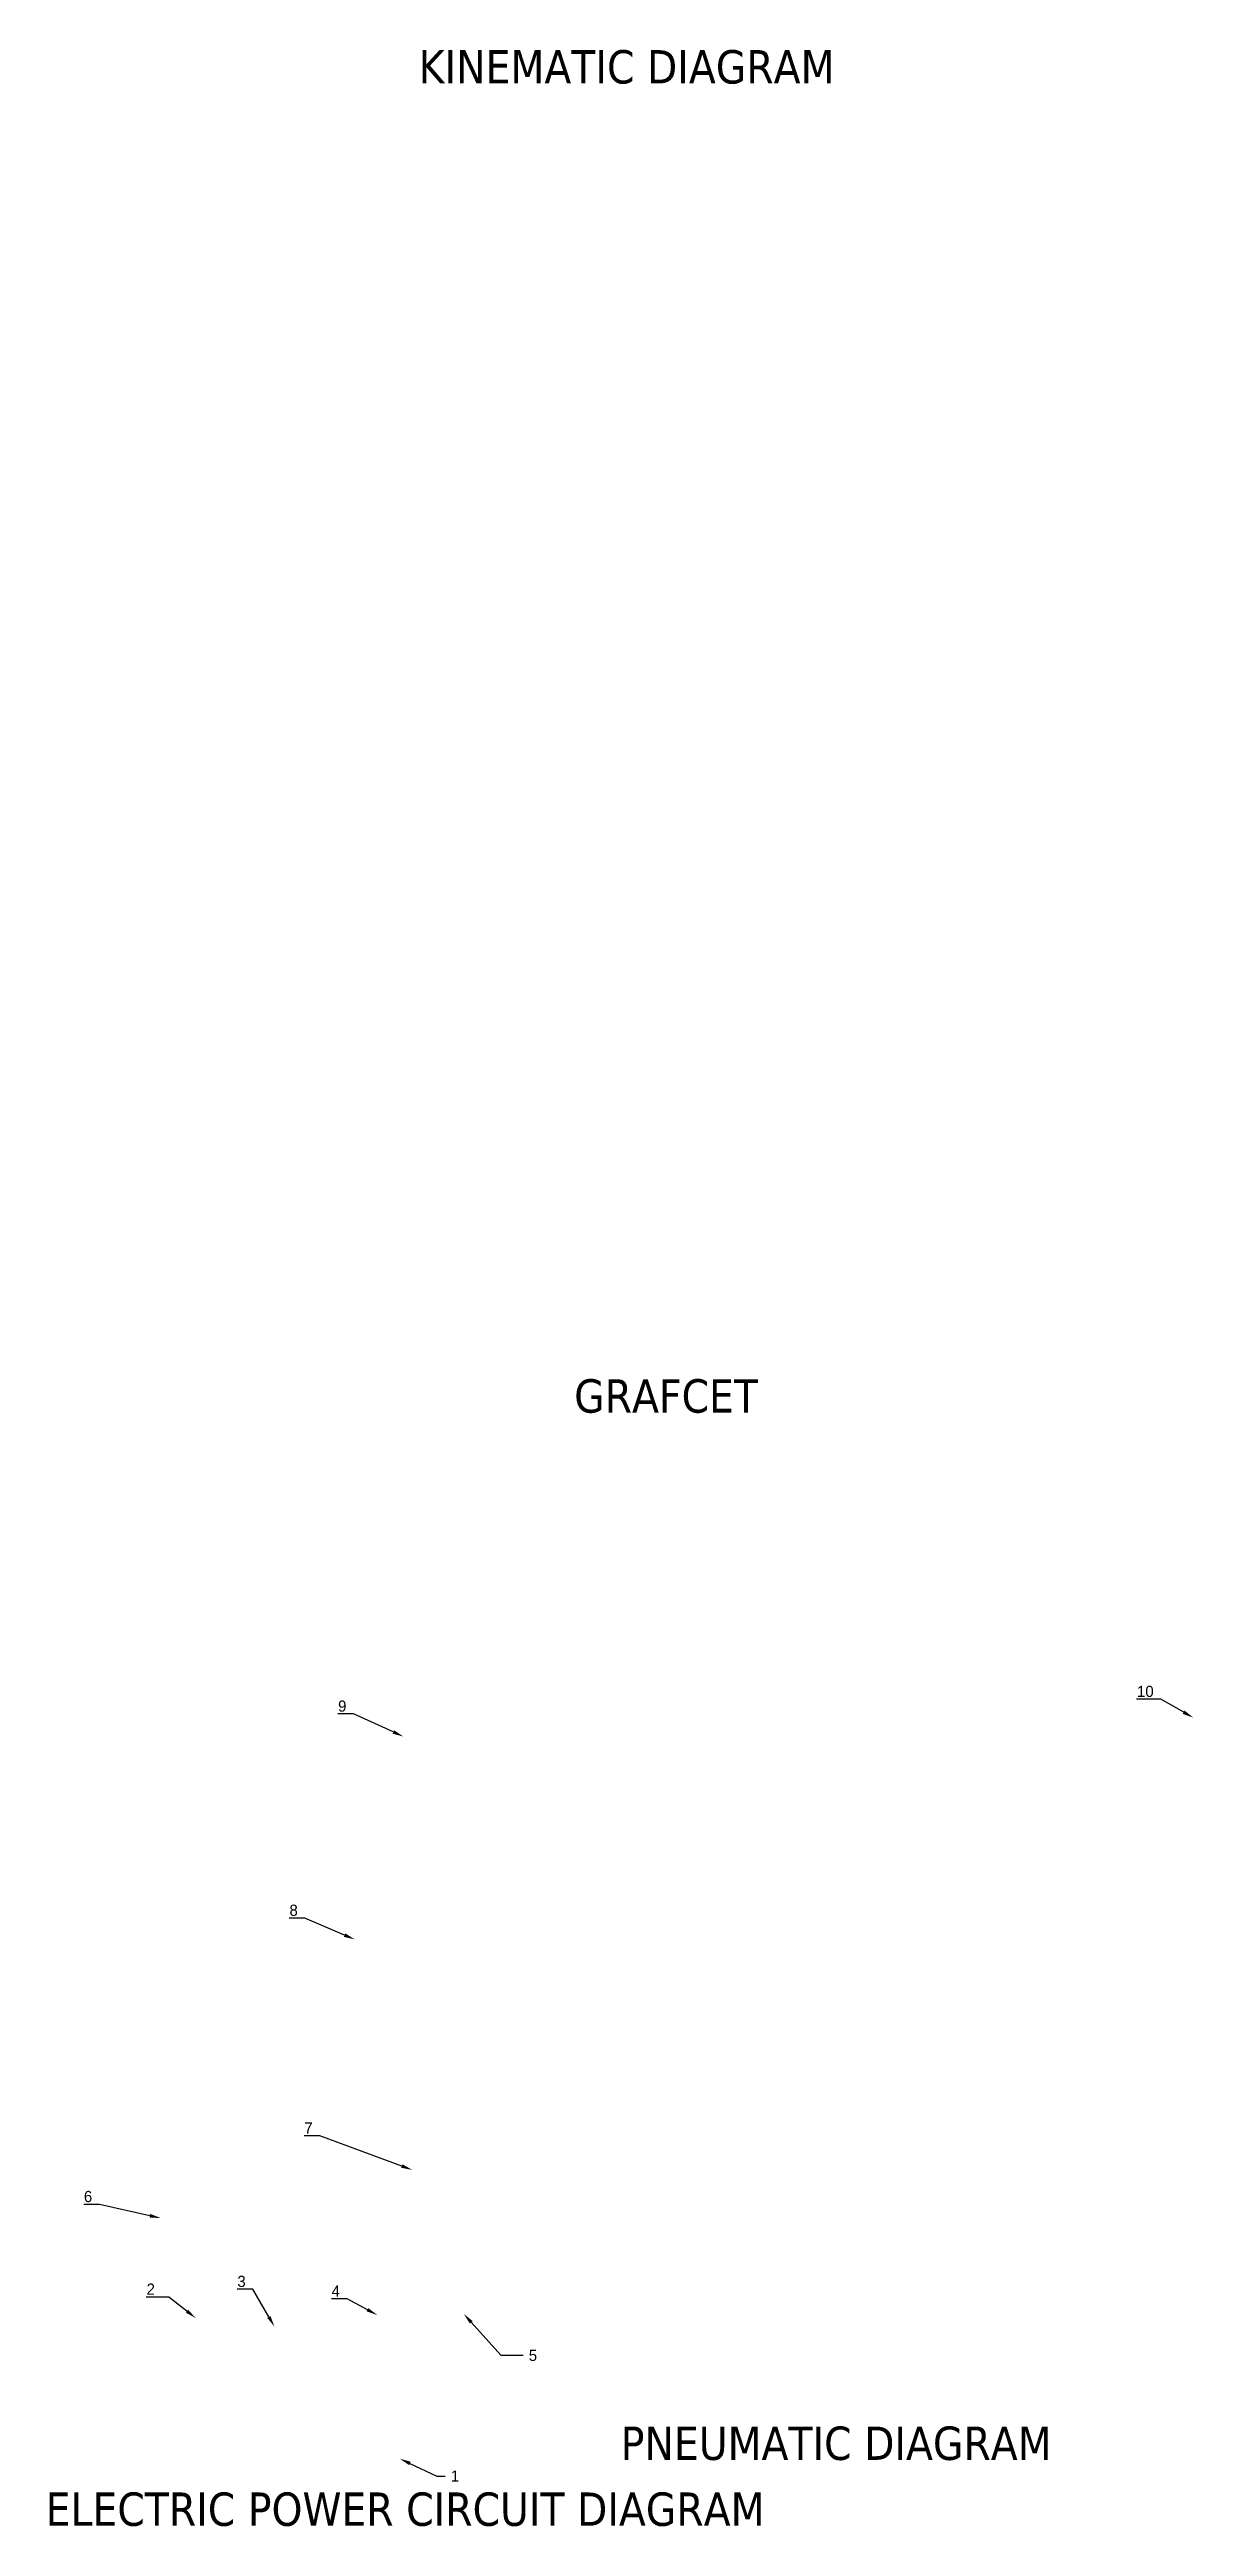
# Paper-space layout 'Sheet' of a CAD drawing. Header units: millimetres. Extents: x 21 to 1179, y 10 to 823.
# Drawn here: x 21 to 293, y 10 to 600 of the extents above; entities that cross this region are included whole.
import ezdxf
from ezdxf import colors
from ezdxf.entities.mleader import LeaderData, LeaderLine
from ezdxf.math import Vec2, Vec3

# ---------------------------------------------------------------- set-up
doc = ezdxf.new("R2010")
doc.units = ezdxf.units.MM
doc.styles.add('Note Text (ANSI)', font='TAHOMA.TTF')

psp = doc.layouts.new('Sheet')

# ---------------------------------------------------------------- texts
at = {"color": 0, "char_height": 7.942, "width": 193.1719, "attachment_point": 1, "style": 'Note Text (ANSI)'}
for s, insert in [('{\\fTahoma|b0|i0|c163|p34;KINEMATIC DIAGRAM}', (108.81, 599.86)), ('{\\fTahoma|b0|i0|c163|p34;GRAFCET}', (145.82, 283.36)), ('{\\fTahoma|b0|i0|c163|p34;PNEUMATIC DIAGRAM}', (156.9, 33.97)), ('{\\fTahoma|b0|i0|c163|p34;ELECTRIC POWER CIRCUIT DIAGRAM}', (20, 18.27))]:
    psp.add_mtext(s, dxfattribs=dict(at, insert=insert))

# ---------------------------------------------------------------- leaders
ml = psp.add_multileader_mtext('Standard')
ml.set_content('{\\Ftxt|c163;9}', color=256)
ml.set_leader_properties()
ml.build(insert=Vec2(0, 0))
ml.multileader.update_dxf_attribs({"text_right_attachment_type": 6, "dogleg_length": 0.36, "arrow_head_size": 2.67})
ctx = ml.context
ctx.base_point, ctx.char_height, ctx.arrow_head_size, ctx.landing_gap_size, ctx.plane_origin = Vec3(88.47, 205.53), 2.6685, 2.67, 1.33, Vec3(6.27, 285.91)
ctx.right_attachment, ctx.text_align_type = 6, 2
notes = []
notes.append((ctx, [(1, (1, 1, 0), (93.28, 203.67), (-1, 0), 0.36, [(0, [(105.18, 198.27)], 0, [])])]))
ctx.mtext.insert, ctx.mtext.alignment, ctx.mtext.flow_direction = Vec3(91.59, 206.87), 3, 5
ml = psp.add_multileader_mtext('Standard')
ml.set_content('{\\Ftxt|c163;10}', color=256)
ml.set_leader_properties()
ml.build(insert=Vec2(0, 0))
ml.multileader.update_dxf_attribs({"text_right_attachment_type": 6, "dogleg_length": 0.36, "arrow_head_size": 2.67})
ctx = ml.context
ctx.base_point, ctx.char_height, ctx.arrow_head_size, ctx.landing_gap_size, ctx.plane_origin = Vec3(279.32, 209.03), 2.6685, 2.67, 1.33, Vec3(102.15, 283.59)
ctx.right_attachment, ctx.text_align_type = 6, 2
notes.append((ctx, [(1, (1, 1, 0), (285.46, 207.16), (-1, 0), 0.36, [(0, [(293.24, 202.75)], 0, [])])]))
ctx.mtext.insert, ctx.mtext.alignment, ctx.mtext.flow_direction = Vec3(283.77, 210.36), 3, 5
ml = psp.add_multileader_mtext('Standard')
ml.set_content('{\\Ftxt|c163;8}', color=256)
ml.set_leader_properties()
ml.build(insert=Vec2(0, 0))
ml.multileader.update_dxf_attribs({"text_right_attachment_type": 6, "dogleg_length": 0.36, "arrow_head_size": 2.67})
ctx = ml.context
ctx.base_point, ctx.char_height, ctx.arrow_head_size, ctx.landing_gap_size, ctx.plane_origin = Vec3(76.9, 156.92), 2.6685, 2.67, 1.33, Vec3(-5.3, 237.3)
ctx.right_attachment, ctx.text_align_type = 6, 2
notes.append((ctx, [(1, (1, 1, 0), (81.71, 155.05), (-1, 0), 0.36, [(0, [(93.61, 149.95)], 0, [])])]))
ctx.mtext.insert, ctx.mtext.alignment, ctx.mtext.flow_direction = Vec3(80.02, 158.25), 3, 5
ml = psp.add_multileader_mtext('Standard')
ml.set_content('{\\Ftxt|c163;7}', color=256)
ml.set_leader_properties()
ml.build(insert=Vec2(0, 0))
ml.multileader.update_dxf_attribs({"text_right_attachment_type": 6, "dogleg_length": 0.36, "arrow_head_size": 2.67})
ctx = ml.context
ctx.base_point, ctx.char_height, ctx.arrow_head_size, ctx.landing_gap_size, ctx.plane_origin = Vec3(80.44, 105.05), 2.6685, 2.67, 1.33, Vec3(2.19, 176.79)
ctx.right_attachment, ctx.text_align_type = 6, 2
notes.append((ctx, [(1, (1, 1, 0), (85.25, 103.18), (-1, 0), 0.36, [(0, [(107.29, 95.08)], 0, [])])]))
ctx.mtext.insert, ctx.mtext.alignment, ctx.mtext.flow_direction = Vec3(83.55, 106.38), 3, 5
ml = psp.add_multileader_mtext('Standard')
ml.set_content('{\\Ftxt|c163;6}', color=256)
ml.set_leader_properties()
ml.build(insert=Vec2(0, 0))
ml.multileader.update_dxf_attribs({"text_right_attachment_type": 6, "dogleg_length": 0.36, "arrow_head_size": 2.67})
ctx = ml.context
ctx.base_point, ctx.char_height, ctx.arrow_head_size, ctx.landing_gap_size, ctx.plane_origin = Vec3(27.97, 88.75), 2.6685, 2.67, 1.33, Vec3(-39.34, 173.83)
ctx.right_attachment, ctx.text_align_type = 6, 2
notes.append((ctx, [(1, (1, 1, 0), (32.78, 86.88), (-1, 0), 0.36, [(0, [(47.4, 83.6)], 0, [])])]))
ctx.mtext.insert, ctx.mtext.alignment, ctx.mtext.flow_direction = Vec3(31.08, 90.08), 3, 5
ml = psp.add_multileader_mtext('Standard')
ml.set_content('{\\Ftxt|c163;2}', color=256)
ml.set_leader_properties()
ml.build(insert=Vec2(0, 0))
ml.multileader.update_dxf_attribs({"text_right_attachment_type": 6, "dogleg_length": 2, "arrow_head_size": 2.67})
ctx = ml.context
ctx.base_point, ctx.char_height, ctx.arrow_head_size, ctx.landing_gap_size, ctx.plane_origin = Vec3(42.89, 66.68), 2.6685, 2.67, 1.33, Vec3(-37.68, 147.06)
ctx.right_attachment, ctx.text_align_type = 6, 2
notes.append((ctx, [(1, (1, 1, 0), (49.33, 64.81), (-1, 0), 2, [(0, [(55.74, 59.79)], 0, [])])]))
ctx.mtext.insert, ctx.mtext.alignment, ctx.mtext.flow_direction = Vec3(46, 68.02), 3, 5
ml = psp.add_multileader_mtext('Standard')
ml.set_content('{\\Ftxt|c163;3}', color=256)
ml.set_leader_properties()
ml.build(insert=Vec2(0, 0))
ml.multileader.update_dxf_attribs({"text_right_attachment_type": 6, "dogleg_length": 0.36, "arrow_head_size": 2.67})
ctx = ml.context
ctx.base_point, ctx.char_height, ctx.arrow_head_size, ctx.landing_gap_size, ctx.plane_origin = Vec3(64.5, 68.53), 2.6685, 2.67, 1.33, Vec3(3.49, 148.91)
ctx.right_attachment, ctx.text_align_type = 6, 2
notes.append((ctx, [(1, (1, 1, 0), (69.3, 66.67), (-1, 0), 0.36, [(0, [(74.47, 57.75)], 0, [])])]))
ctx.mtext.insert, ctx.mtext.alignment, ctx.mtext.flow_direction = Vec3(67.61, 69.87), 3, 5
ml = psp.add_multileader_mtext('Standard')
ml.set_content('{\\Ftxt|c163;4}', color=256)
ml.set_leader_properties()
ml.build(insert=Vec2(0, 0))
ml.multileader.update_dxf_attribs({"text_right_attachment_type": 6, "dogleg_length": 0.36, "arrow_head_size": 2.67})
ctx = ml.context
ctx.base_point, ctx.char_height, ctx.arrow_head_size, ctx.landing_gap_size, ctx.plane_origin = Vec3(86.93, 66.24), 2.6685, 2.67, 1.33, Vec3(13.31, 149.28)
ctx.right_attachment, ctx.text_align_type = 6, 2
notes.append((ctx, [(1, (1, 1, 0), (91.74, 64.37), (-1, 0), 0.36, [(0, [(98.94, 60.53)], 0, [])])]))
ctx.mtext.insert, ctx.mtext.alignment, ctx.mtext.flow_direction = Vec3(90.04, 67.57), 3, 5
ml = psp.add_multileader_mtext('Standard')
ml.set_content('{\\Ftxt|c163;5}', color=256)
ml.set_leader_properties()
ml.build(insert=Vec2(0, 0))
ml.multileader.update_dxf_attribs({"text_right_attachment_type": 6, "dogleg_length": 0.36, "arrow_head_size": 2.67})
ctx = ml.context
ctx.base_point, ctx.char_height, ctx.arrow_head_size, ctx.landing_gap_size, ctx.plane_origin = Vec3(133.67, 50.93), 2.6685, 2.67, 1.33, Vec3(50.58, 126.93)
ctx.right_attachment = 6
notes.append((ctx, [(0, (1, 1, 0), (128.33, 50.93), (1, 0), 5.34, [(0, [(119.53, 60.78)], 0, [])])]))
ctx.mtext.insert, ctx.mtext.flow_direction = Vec3(135.01, 52.26), 5
ml = psp.add_multileader_mtext('Standard')
ml.set_content('{\\Ftxt|c163;1}', color=256)
ml.set_leader_properties()
ml.build(insert=Vec2(0, 0))
ml.multileader.update_dxf_attribs({"text_right_attachment_type": 6, "dogleg_length": 2, "arrow_head_size": 2.67})
ctx = ml.context
ctx.base_point, ctx.char_height, ctx.arrow_head_size, ctx.landing_gap_size, ctx.plane_origin = Vec3(115.1, 22.17), 2.6685, 2.67, 1.33, Vec3(35.35, 102.54)
ctx.right_attachment = 6
notes.append((ctx, [(0, (1, 1, 0), (113.1, 22.17), (1, 0), 2, [(0, [(104.29, 26.33)], 0, [])])]))
ctx.mtext.insert, ctx.mtext.flow_direction = Vec3(116.44, 23.5), 5
for ctx, leaders in notes:
    for number, flags, end, landing, length, lines in leaders:
        leader = LeaderData()
        leader.index, (leader.has_last_leader_line, leader.has_dogleg_vector, leader.attachment_direction) = number, flags
        leader.last_leader_point, leader.dogleg_vector, leader.dogleg_length = Vec3(end), Vec3(landing), length
        for number, points, colour, breaks in lines:
            line = LeaderLine()
            line.index, line.vertices, line.color, line.breaks = number, Vec3.list(points), colors.encode_raw_color(colour), breaks
            leader.lines.append(line)
        ctx.leaders.append(leader)

doc.saveas('drawing.dxf')
